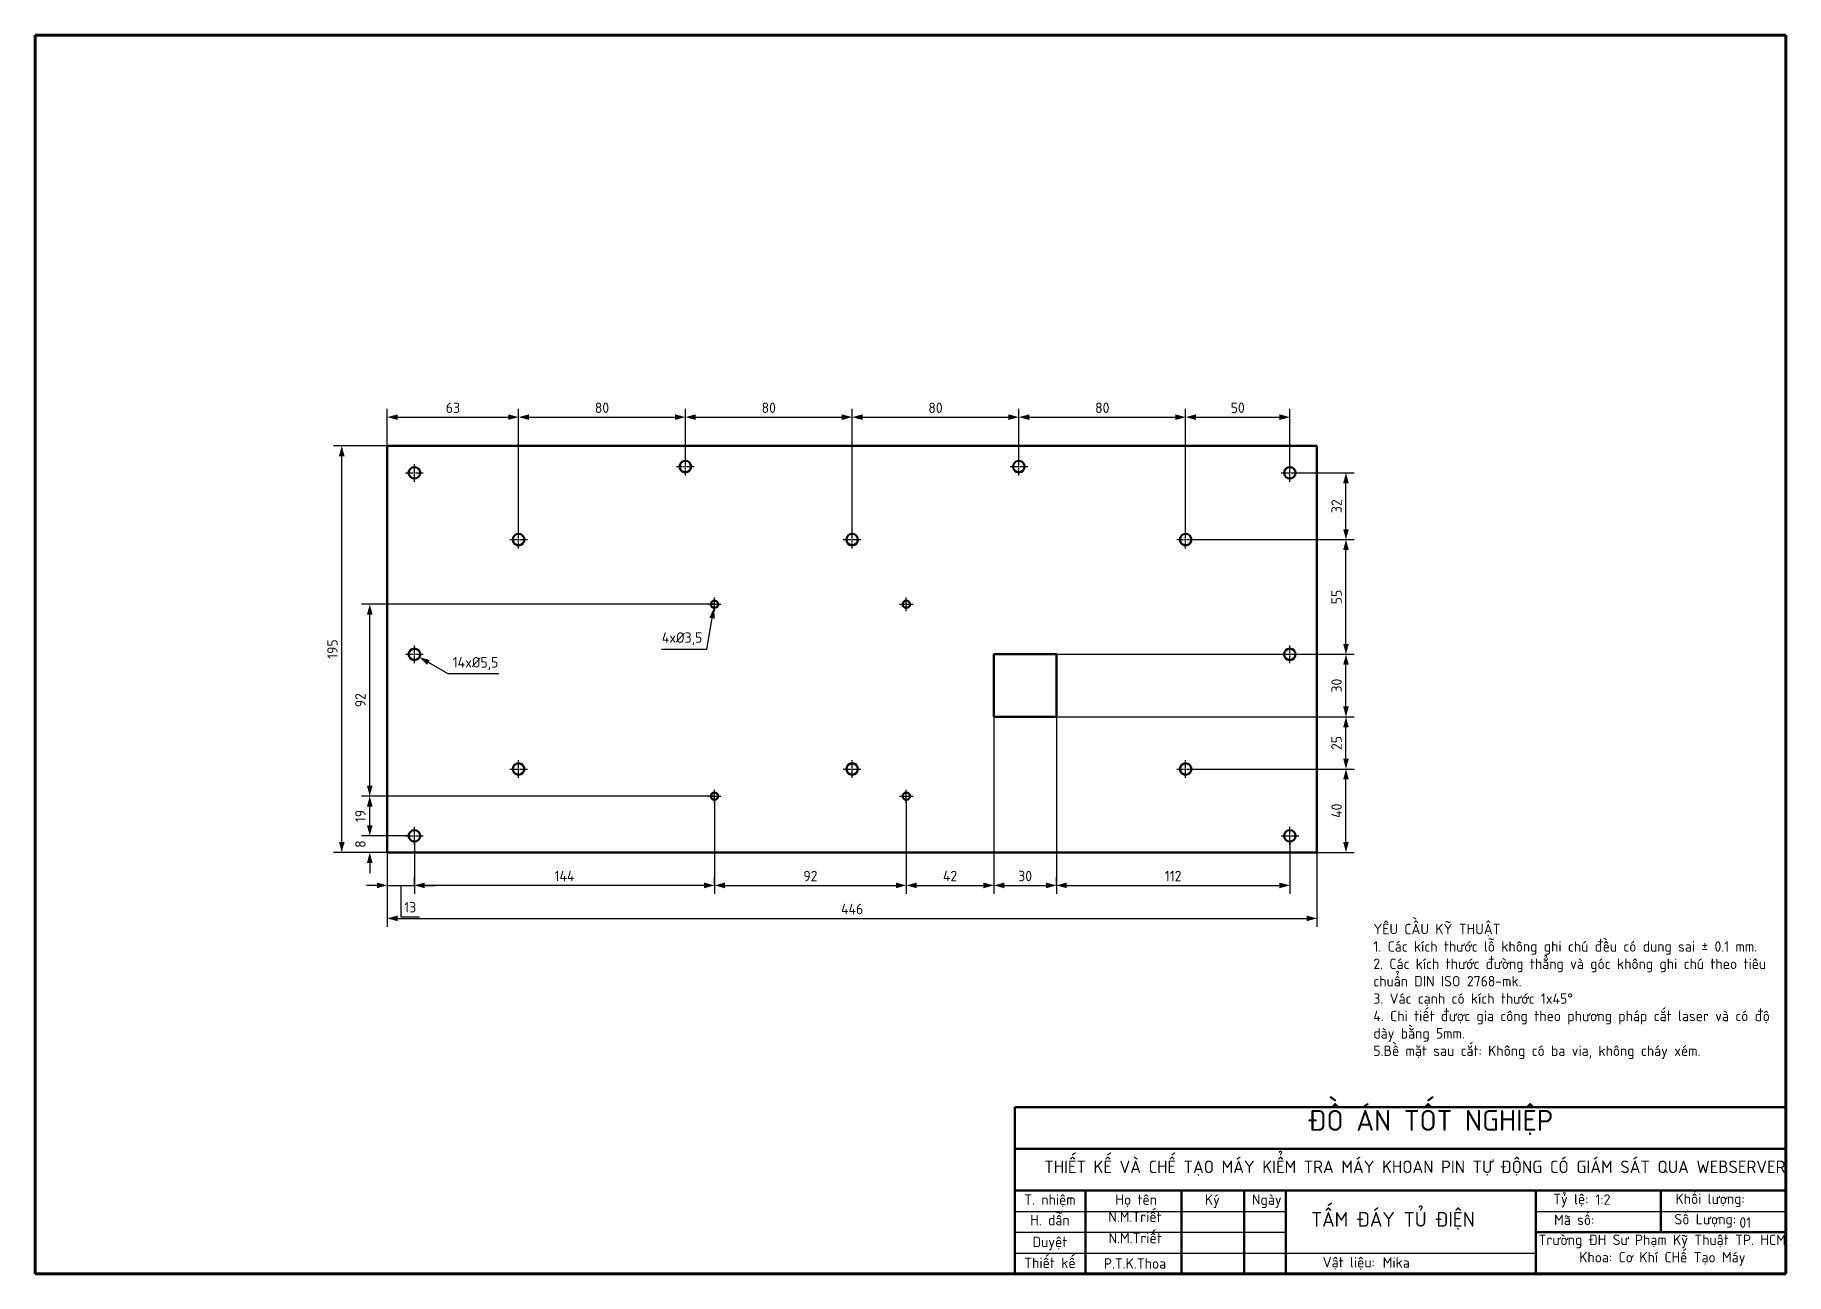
# Model space of a CAD drawing. Header units: millimetres. Extents: x -190 to 12889, y -227 to 3957.
# Drawn here: x 2862 to 3702, y 485 to 1079 of the extents above; entities that cross this region are included whole.
import ezdxf

# ---------------------------------------------------------------- set-up
doc = ezdxf.new("R2010")
doc.units = ezdxf.units.MM
doc.header["$LTSCALE"] = 0.7
doc.header["$PDMODE"] = 35
doc.header["$PDSIZE"] = -4
doc.linetypes.add('CENTER2', pattern=[1.125, 0.75, -0.125, 0.125, -0.125])
doc.layers.get('0').update_dxf_attribs({"color": 255})
for name, color, linetype, lineweight in [('AM_5', 10, 'Continuous', 25), ('AMC_Contour', 7, 'Continuous', 50), ('CON', 7, 'Continuous', 50), ('DIM', 94, 'Continuous', 25), ('KHUNGBV', 5, 'Continuous', 70), ('TEXT', 7, 'Continuous', 25)]:
    doc.layers.add(name, color=color, linetype=linetype, lineweight=lineweight)
doc.styles.add('TCVN-7284', font='tcvn+7284-2003r.ttf')
doc.dimstyles.new('TCVN_ISO-25_RadiusDia', dxfattribs={"dimtxt": 2.5, "dimasz": 2.5, "dimexe": 2, "dimexo": 0, "dimgap": 1, "dimtad": 1, "dimtoh": 1, "dimtxsty": 'TCVN-7284', "dimblk": 'Arrow', "dimcen": 0, "dimclrd": 256, "dimclre": 256, "dimclrt": 256, "dimadec": 0, "dimazin": 0, "dimtfac": 1, "dimtofl": 0, "dimtmove": 1, "dimatfit": 0, "dimldrblk": 'Arrow', "dimfxl": 1, "dimlwd": -1, "dimlwe": -1, "dimarcsym": 0})

msp = doc.modelspace()

# ---------------------------------------------------------------- texts
at = {"ltscale": 0.7, "char_height": 5, "attachment_point": 1, "style": 'TCVN-7284'}
for s, width, insert in [('1:2', 9.000073, (3610.9221, 522.8068)), ('01', 9.000073, (3680.009, 511.8013)), ('Mika', 42.257213, (3508.9012, 492.621))]:
    msp.add_mtext_dynamic_manual_height_columns(s, width=width, gutter_width=25, heights=[0], dxfattribs=dict(at, insert=insert))
at = {"layer": 'AMC_Contour', "color": 255, "insert": (3474.5605, 514.3363), "char_height": 7, "attachment_point": 1, "style": 'TCVN-7284'}
msp.add_mtext_dynamic_manual_height_columns('TẤM ĐÁY TỦ ĐIỆN', width=97.176394, gutter_width=35, heights=[0], dxfattribs=at)
at = {"layer": 'TEXT', "ltscale": 0.7, "insert": (3504.394, 652.5158), "char_height": 5, "attachment_point": 1, "style": 'TCVN-7284'}
msp.add_mtext_dynamic_manual_height_columns('YÊU CẦU KỸ THUẬT\\P1. Các kích thước lỗ không ghi chú đều có dung sai ± 0.1 mm. \\P2. Các kích thước đường thẳng và góc không ghi chú theo tiêu chuẩn DIN ISO 2768-mk.\\P3. Vác cạnh có kích thước 1x45°\\P4. Chi tiết được gia công theo phương pháp cắt laser và có độ dày bằng 5mm.\\P5.Bề mặt sau cắt: Không có ba via, không cháy xém.', width=190.306601, gutter_width=3444.1823, heights=[0], dxfattribs=at)

# ---------------------------------------------------------------- blocks, each defined once
blk = doc.blocks.new('KHUNG_A3')
at = {"layer": 'CON', "color": 8, "linetype": 'Continuous', "ltscale": 0.66}
for p, q in [((296.71, 84.61), (296.71, 44.61)), ((296.71, 84.61), (481.71, 84.61)), ((296.71, 74.61), (481.71, 74.61)), ((296.71, 64.61), (481.71, 64.61)), ((313.71, 64.61), (313.71, 44.61)), ((336.71, 64.61), (336.71, 44.61)), ((351.71, 64.61), (351.71, 44.61)), ((361.71, 64.61), (361.71, 44.61)), ((421.71, 44.61), (421.71, 64.61)), ((451.71, 54.61), (451.71, 64.61)), ((421.71, 54.61), (481.71, 54.61))]:
    blk.add_line(p, q, dxfattribs=at)
at = {"layer": 'DIM', "color": 8, "linetype": 'Continuous', "ltscale": 0.66}
for p, q in [((296.71, 59.61), (361.71, 59.61)), ((421.71, 59.61), (481.71, 59.61)), ((296.71, 54.61), (361.71, 54.61)), ((296.71, 49.61), (421.71, 49.61))]:
    blk.add_line(p, q, dxfattribs=at)
at = {"layer": 'KHUNGBV', "color": 8, "linetype": 'Continuous', "ltscale": 0.66}
for p, q in [((481.71, 341.61), (61.71, 341.61)), ((61.71, 341.61), (61.71, 44.61)), ((481.71, 44.61), (481.71, 341.61)), ((61.71, 44.61), (481.71, 44.61))]:
    blk.add_line(p, q, dxfattribs=at)
at = {"color": 255, "attachment_point": 1, "style": 'TCVN-7284'}
for s, width, insert, char_height in [('{\\W1.485708; }ĐỒ ÁN TỐT NGHIỆP', 65.6643, (362.61, 83.93), 5), ('\\pxqc;T. nhiệm', 16.8827, (296.71, 63.68), 2.5), ('{\\W2.460912; }Họ tên', 16.8827, (317.11, 63.68), 2.5), ('{\\W4.544245; }Ký', 16.8827, (335.42, 63.68), 2.5), ('{\\W1.017842; }Ngày', 9.8035, (352.08, 63.68), 2.5), ('\\pxqc;Tỷ lệ:', 9.8035, (425.19, 63.83), 2.5), ('\\pxqc;Khối lượng:', 20.0073, (453.51, 63.88), 2.5), ('\\pxqc;H. dẫn', 16.8827, (296.71, 58.76), 2.5), ('\\pxqc;N.M.Triết', 16.8827, (317.11, 59.57), 2.5), ('{\\W0.286782; }Mã số:', 12.5818, (425.56, 58.85), 2.5), ('\\pxqc;Số Lượng:', 17.9691, (453.36, 58.98), 2.5), ('\\pxqc;N.M.Triết', 16.8827, (317.16, 54.47), 2.5), ('\\pxqc;Duyệt', 16.8827, (296.71, 53.54), 2.5), ('{\\W0.981773; }Trường ĐH Sư Phạm Kỹ Thuật TP. HCM\\P{\\W7.398439; }Khoa: Cơ Khí CHế Tạo Máy ', 61.6953, (420.88, 54.04), 2.5), ('\\pxqc;Thiết kế', 16.8827, (296.71, 48.52), 2.5), ('\\pxqc;P.T.K.Thoa', 16.8827, (317.11, 48.37), 2.5), ('\\pxi-3,l3,qc,t3;Vật liệu:', 59.8171, (346.92, 48.66), 2.5)]:
    blk.add_mtext_dynamic_manual_height_columns(s, width=width, gutter_width=88.6, heights=[0], dxfattribs=dict(at, insert=insert, char_height=char_height))
at = {"color": 255, "insert": (303.83, 71.79), "char_height": 3, "width": 178.521, "attachment_point": 1, "style": 'TCVN-7284'}
blk.add_mtext('THIẾT KẾ VÀ CHẾ TẠO MÁY KIỂM TRA MÁY KHOAN PIN TỰ ĐỘNG CÓ GIÁM SÁT QUA WEBSERVER\\P', dxfattribs=at)
blk = doc.blocks.new('*U469')
at = {"layer": 'AM_5', "color": 0, "linetype": 'CENTER2', "ltscale": 2, "transparency": 16777216}
for p, q in [((-4.25, 0), (-0.55, 0)), ((0, 0.55), (0, 4.25)), ((0.55, 0), (4.25, 0)), ((0, -4.25), (0, -0.55))]:
    blk.add_line(p, q, dxfattribs=at)
at = {"layer": 'AM_5', "color": 0, "linetype": 'Continuous', "ltscale": 2, "transparency": 16777216}
for p, q in [((-0.275, 0), (0.275, 0)), ((0, -0.275), (0, 0.275))]:
    blk.add_line(p, q, dxfattribs=at)
blk = doc.blocks.new('*U470')
at = {"layer": 'AM_5', "color": 0, "linetype": 'CENTER2', "ltscale": 2, "transparency": 16777216}
for p, q in [((-4.25, 0), (-0.55, 0)), ((0, 0.55), (0, 4.25)), ((0.55, 0), (4.25, 0)), ((0, -4.25), (0, -0.55))]:
    blk.add_line(p, q, dxfattribs=at)
at = {"layer": 'AM_5', "color": 0, "linetype": 'Continuous', "ltscale": 2, "transparency": 16777216}
for p, q in [((-0.275, 0), (0.275, 0)), ((0, -0.275), (0, 0.275))]:
    blk.add_line(p, q, dxfattribs=at)
blk = doc.blocks.new('*U471')
at = {"layer": 'AM_5', "color": 0, "linetype": 'CENTER2', "ltscale": 2, "transparency": 16777216}
for p, q in [((-4.25, 0), (-0.55, 0)), ((0, 0.55), (0, 4.25)), ((0.55, 0), (4.25, 0)), ((0, -4.25), (0, -0.55))]:
    blk.add_line(p, q, dxfattribs=at)
at = {"layer": 'AM_5', "color": 0, "linetype": 'Continuous', "ltscale": 2, "transparency": 16777216}
for p, q in [((-0.275, 0), (0.275, 0)), ((0, -0.275), (0, 0.275))]:
    blk.add_line(p, q, dxfattribs=at)
blk = doc.blocks.new('*U472')
at = {"layer": 'AM_5', "color": 0, "linetype": 'CENTER2', "ltscale": 2, "transparency": 16777216}
for p, q in [((-3.25, 0), (-0.35, 0)), ((0, 0.35), (0, 3.25)), ((0.35, 0), (3.25, 0)), ((0, -3.25), (0, -0.35))]:
    blk.add_line(p, q, dxfattribs=at)
at = {"layer": 'AM_5', "color": 0, "linetype": 'Continuous', "ltscale": 2, "transparency": 16777216}
for p, q in [((-0.175, 0), (0.175, 0)), ((0, -0.175), (0, 0.175))]:
    blk.add_line(p, q, dxfattribs=at)
blk = doc.blocks.new('*U473')
at = {"layer": 'AM_5', "color": 0, "linetype": 'CENTER2', "ltscale": 2, "transparency": 16777216}
for p, q in [((-4.25, 0), (-0.55, 0)), ((0, 0.55), (0, 4.25)), ((0.55, 0), (4.25, 0)), ((0, -4.25), (0, -0.55))]:
    blk.add_line(p, q, dxfattribs=at)
at = {"layer": 'AM_5', "color": 0, "linetype": 'Continuous', "ltscale": 2, "transparency": 16777216}
for p, q in [((-0.275, 0), (0.275, 0)), ((0, -0.275), (0, 0.275))]:
    blk.add_line(p, q, dxfattribs=at)
blk = doc.blocks.new('*U479')
at = {"layer": 'AM_5', "color": 0, "linetype": 'CENTER2', "ltscale": 2, "transparency": 16777216}
for p, q in [((-4.25, 0), (-0.55, 0)), ((0, 0.55), (0, 4.25)), ((0.55, 0), (4.25, 0)), ((0, -4.25), (0, -0.55))]:
    blk.add_line(p, q, dxfattribs=at)
at = {"layer": 'AM_5', "color": 0, "linetype": 'Continuous', "ltscale": 2, "transparency": 16777216}
for p, q in [((-0.275, 0), (0.275, 0)), ((0, -0.275), (0, 0.275))]:
    blk.add_line(p, q, dxfattribs=at)
blk = doc.blocks.new('*U480')
at = {"layer": 'AM_5', "color": 0, "linetype": 'CENTER2', "ltscale": 2, "transparency": 16777216}
for p, q in [((-4.25, 0), (-0.55, 0)), ((0, 0.55), (0, 4.25)), ((0.55, 0), (4.25, 0)), ((0, -4.25), (0, -0.55))]:
    blk.add_line(p, q, dxfattribs=at)
at = {"layer": 'AM_5', "color": 0, "linetype": 'Continuous', "ltscale": 2, "transparency": 16777216}
for p, q in [((-0.275, 0), (0.275, 0)), ((0, -0.275), (0, 0.275))]:
    blk.add_line(p, q, dxfattribs=at)
blk = doc.blocks.new('*U481')
at = {"layer": 'AM_5', "color": 0, "linetype": 'CENTER2', "ltscale": 2, "transparency": 16777216}
for p, q in [((-4.25, 0), (-0.55, 0)), ((0, 0.55), (0, 4.25)), ((0.55, 0), (4.25, 0)), ((0, -4.25), (0, -0.55))]:
    blk.add_line(p, q, dxfattribs=at)
at = {"layer": 'AM_5', "color": 0, "linetype": 'Continuous', "ltscale": 2, "transparency": 16777216}
for p, q in [((-0.275, 0), (0.275, 0)), ((0, -0.275), (0, 0.275))]:
    blk.add_line(p, q, dxfattribs=at)
blk = doc.blocks.new('*U482')
at = {"layer": 'AM_5', "color": 0, "linetype": 'CENTER2', "ltscale": 2, "transparency": 16777216}
for p, q in [((-4.25, 0), (-0.55, 0)), ((0, 0.55), (0, 4.25)), ((0.55, 0), (4.25, 0)), ((0, -4.25), (0, -0.55))]:
    blk.add_line(p, q, dxfattribs=at)
at = {"layer": 'AM_5', "color": 0, "linetype": 'Continuous', "ltscale": 2, "transparency": 16777216}
for p, q in [((-0.275, 0), (0.275, 0)), ((0, -0.275), (0, 0.275))]:
    blk.add_line(p, q, dxfattribs=at)
blk = doc.blocks.new('*U483')
at = {"layer": 'AM_5', "color": 0, "linetype": 'CENTER2', "ltscale": 2, "transparency": 16777216}
for p, q in [((-3.25, 0), (-0.35, 0)), ((0, 0.35), (0, 3.25)), ((0.35, 0), (3.25, 0)), ((0, -3.25), (0, -0.35))]:
    blk.add_line(p, q, dxfattribs=at)
at = {"layer": 'AM_5', "color": 0, "linetype": 'Continuous', "ltscale": 2, "transparency": 16777216}
for p, q in [((-0.175, 0), (0.175, 0)), ((0, -0.175), (0, 0.175))]:
    blk.add_line(p, q, dxfattribs=at)
blk = doc.blocks.new('*U484')
at = {"layer": 'AM_5', "color": 0, "linetype": 'CENTER2', "ltscale": 2, "transparency": 16777216}
for p, q in [((-3.25, 0), (-0.35, 0)), ((0, 0.35), (0, 3.25)), ((0.35, 0), (3.25, 0)), ((0, -3.25), (0, -0.35))]:
    blk.add_line(p, q, dxfattribs=at)
at = {"layer": 'AM_5', "color": 0, "linetype": 'Continuous', "ltscale": 2, "transparency": 16777216}
for p, q in [((-0.175, 0), (0.175, 0)), ((0, -0.175), (0, 0.175))]:
    blk.add_line(p, q, dxfattribs=at)
blk = doc.blocks.new('*U485')
at = {"layer": 'AM_5', "color": 0, "linetype": 'CENTER2', "ltscale": 2, "transparency": 16777216}
for p, q in [((-4.25, 0), (-0.55, 0)), ((0, 0.55), (0, 4.25)), ((0.55, 0), (4.25, 0)), ((0, -4.25), (0, -0.55))]:
    blk.add_line(p, q, dxfattribs=at)
at = {"layer": 'AM_5', "color": 0, "linetype": 'Continuous', "ltscale": 2, "transparency": 16777216}
for p, q in [((-0.275, 0), (0.275, 0)), ((0, -0.275), (0, 0.275))]:
    blk.add_line(p, q, dxfattribs=at)
blk = doc.blocks.new('*U486')
at = {"layer": 'AM_5', "color": 0, "linetype": 'CENTER2', "ltscale": 2, "transparency": 16777216}
for p, q in [((-4.25, 0), (-0.55, 0)), ((0, 0.55), (0, 4.25)), ((0.55, 0), (4.25, 0)), ((0, -4.25), (0, -0.55))]:
    blk.add_line(p, q, dxfattribs=at)
at = {"layer": 'AM_5', "color": 0, "linetype": 'Continuous', "ltscale": 2, "transparency": 16777216}
for p, q in [((-0.275, 0), (0.275, 0)), ((0, -0.275), (0, 0.275))]:
    blk.add_line(p, q, dxfattribs=at)
blk = doc.blocks.new('*U474')
at = {"layer": 'AM_5', "color": 0, "linetype": 'CENTER2', "ltscale": 2, "transparency": 16777216}
for p, q in [((-4.25, 0), (-0.55, 0)), ((0, 0.55), (0, 4.25)), ((0.55, 0), (4.25, 0)), ((0, -4.25), (0, -0.55))]:
    blk.add_line(p, q, dxfattribs=at)
at = {"layer": 'AM_5', "color": 0, "linetype": 'Continuous', "ltscale": 2, "transparency": 16777216}
for p, q in [((-0.275, 0), (0.275, 0)), ((0, -0.275), (0, 0.275))]:
    blk.add_line(p, q, dxfattribs=at)
blk = doc.blocks.new('*U475')
at = {"layer": 'AM_5', "color": 0, "linetype": 'CENTER2', "ltscale": 2, "transparency": 16777216}
for p, q in [((-3.25, 0), (-0.35, 0)), ((0, 0.35), (0, 3.25)), ((0.35, 0), (3.25, 0)), ((0, -3.25), (0, -0.35))]:
    blk.add_line(p, q, dxfattribs=at)
at = {"layer": 'AM_5', "color": 0, "linetype": 'Continuous', "ltscale": 2, "transparency": 16777216}
for p, q in [((-0.175, 0), (0.175, 0)), ((0, -0.175), (0, 0.175))]:
    blk.add_line(p, q, dxfattribs=at)
blk = doc.blocks.new('*U476')
at = {"layer": 'AM_5', "color": 0, "linetype": 'CENTER2', "ltscale": 2, "transparency": 16777216}
for p, q in [((-4.25, 0), (-0.55, 0)), ((0, 0.55), (0, 4.25)), ((0.55, 0), (4.25, 0)), ((0, -4.25), (0, -0.55))]:
    blk.add_line(p, q, dxfattribs=at)
at = {"layer": 'AM_5', "color": 0, "linetype": 'Continuous', "ltscale": 2, "transparency": 16777216}
for p, q in [((-0.275, 0), (0.275, 0)), ((0, -0.275), (0, 0.275))]:
    blk.add_line(p, q, dxfattribs=at)
blk = doc.blocks.new('*U477')
at = {"layer": 'AM_5', "color": 0, "linetype": 'CENTER2', "ltscale": 2, "transparency": 16777216}
for p, q in [((-4.25, 0), (-0.55, 0)), ((0, 0.55), (0, 4.25)), ((0.55, 0), (4.25, 0)), ((0, -4.25), (0, -0.55))]:
    blk.add_line(p, q, dxfattribs=at)
at = {"layer": 'AM_5', "color": 0, "linetype": 'Continuous', "ltscale": 2, "transparency": 16777216}
for p, q in [((-0.275, 0), (0.275, 0)), ((0, -0.275), (0, 0.275))]:
    blk.add_line(p, q, dxfattribs=at)
blk = doc.blocks.new('*U478')
at = {"layer": 'AM_5', "color": 0, "linetype": 'CENTER2', "ltscale": 2, "transparency": 16777216}
for p, q in [((-4.25, 0), (-0.55, 0)), ((0, 0.55), (0, 4.25)), ((0.55, 0), (4.25, 0)), ((0, -4.25), (0, -0.55))]:
    blk.add_line(p, q, dxfattribs=at)
at = {"layer": 'AM_5', "color": 0, "linetype": 'Continuous', "ltscale": 2, "transparency": 16777216}
for p, q in [((-0.275, 0), (0.275, 0)), ((0, -0.275), (0, 0.275))]:
    blk.add_line(p, q, dxfattribs=at)
blk = doc.blocks.new('tam_day')
at = {"layer": 'CON'}
for p, q in [((4476.73, 461.82), (4030.73, 461.82)), ((4030.73, 461.82), (4030.73, 266.82)), ((4476.73, 266.82), (4476.73, 461.82)), ((4321.73, 361.82), (4351.73, 361.82)), ((4321.73, 361.82), (4321.73, 331.82)), ((4351.73, 361.82), (4321.73, 361.82)), ((4321.73, 361.82), (4321.73, 331.82)), ((4351.73, 361.82), (4351.73, 331.82)), ((4351.73, 331.82), (4351.73, 361.82)), ((4321.73, 331.82), (4351.73, 331.82)), ((4321.73, 331.82), (4351.73, 331.82)), ((4030.73, 266.82), (4476.73, 266.82))]:
    blk.add_line(p, q, dxfattribs=at)
for centre, radius in [((4173.73, 451.82), 2.75), ((4173.73, 451.82), 2.75), ((4333.73, 451.82), 2.75), ((4333.73, 451.82), 2.75), ((4043.73, 448.82), 2.75), ((4043.73, 448.82), 2.75), ((4463.73, 448.82), 2.75), ((4463.73, 448.82), 2.75), ((4093.73, 416.82), 2.75), ((4093.73, 416.82), 2.75), ((4253.73, 416.82), 2.75), ((4253.73, 416.82), 2.75), ((4413.73, 416.82), 2.75), ((4413.73, 416.82), 2.75), ((4187.73, 385.82), 1.75), ((4279.73, 385.82), 1.75), ((4043.73, 361.82), 2.75), ((4043.73, 361.82), 2.75), ((4463.73, 361.82), 2.75), ((4463.73, 361.82), 2.75), ((4093.73, 306.82), 2.75), ((4093.73, 306.82), 2.75), ((4253.73, 306.82), 2.75), ((4253.73, 306.82), 2.75), ((4413.73, 306.82), 2.75), ((4413.73, 306.82), 2.75), ((4187.73, 293.82), 1.75), ((4279.73, 293.82), 1.75), ((4043.73, 274.82), 2.75), ((4043.73, 274.82), 2.75), ((4463.73, 274.82), 2.75), ((4463.73, 274.82), 2.75)]:
    blk.add_circle(centre, radius, dxfattribs=at)
at = {"layer": 'AM_5', "linetype": 'CENTER2', "ltscale": 2}
for name, p in [('*U470', (4173.73, 451.82)), ('*U479', (4333.73, 451.82)), ('*U469', (4043.73, 448.82)), ('*U481', (4463.73, 448.82)), ('*U471', (4093.73, 416.82)), ('*U473', (4253.73, 416.82)), ('*U480', (4413.73, 416.82)), ('*U472', (4187.73, 385.82)), ('*U483', (4279.73, 385.82)), ('*U477', (4043.73, 361.82)), ('*U482', (4463.73, 361.82)), ('*U476', (4093.73, 306.82)), ('*U485', (4253.73, 306.82)), ('*U486', (4413.73, 306.82)), ('*U475', (4187.73, 293.82)), ('*U484', (4279.73, 293.82)), ('*U478', (4043.73, 274.82)), ('*U474', (4463.73, 274.82))]:
    blk.add_blockref(name, p, dxfattribs=at)
blk = doc.blocks.new('Arrow')
at = {"layer": 'DIM'}
blk.add_solid([(-1, 0.27), (-1, -0.27), (0, 0)], dxfattribs=at)
blk = doc.blocks.new('*D335')
at = {"layer": 'Defpoints', "color": 0, "ltscale": 0.2, "transparency": 16777216}
for p in [(3044.35, 691.99), (3031.35, 686.74), (3044.35, 670.95)]:
    blk.add_point(p, dxfattribs=at)
at = {"layer": 'DIM', "ltscale": 0.2, "transparency": 16777216}
for p, q in [((3044.35, 691.99), (3044.35, 666.95)), ((3031.35, 686.74), (3031.35, 666.95)), ((3026.35, 670.95), (3021.35, 670.95)), ((3031.35, 670.95), (3044.35, 670.95)), ((3037.85, 670.95), (3037.85, 655.95)), ((3049.35, 670.95), (3054.35, 670.95)), ((3037.85, 655.95), (3046.85, 655.95))]:
    blk.add_line(p, q, dxfattribs=at)
at = {"layer": 'DIM', "ltscale": 0.2, "transparency": 16777216, "xscale": 5.000000000000284, "yscale": 5.000000000000284, "zscale": 5.000000000000284}
blk.add_blockref('Arrow', (3031.35, 670.95), dxfattribs=at)
at = {"layer": 'DIM', "ltscale": 0.2, "transparency": 16777216, "xscale": 5.000000000000284, "yscale": 5.000000000000284, "zscale": 5.000000000000284, "rotation": 180}
blk.add_blockref('Arrow', (3044.35, 670.95), dxfattribs=at)
at = {"layer": 'DIM', "ltscale": 0.2, "transparency": 16777216, "insert": (3042.35, 660.45), "char_height": 5, "attachment_point": 5, "style": 'TCVN-7284'}
blk.add_mtext('13', dxfattribs=at)
blk = doc.blocks.new('*D336')
at = {"layer": 'Defpoints', "color": 0, "ltscale": 0.2, "transparency": 16777216}
for p in [(3322.35, 748.74), (3280.35, 712.49), (3322.35, 670.95)]:
    blk.add_point(p, dxfattribs=at)
at = {"layer": 'DIM', "ltscale": 0.2, "transparency": 16777216}
for p, q in [((3322.35, 748.74), (3322.35, 666.95)), ((3280.35, 712.49), (3280.35, 666.95)), ((3285.35, 670.95), (3317.35, 670.95))]:
    blk.add_line(p, q, dxfattribs=at)
at = {"layer": 'DIM', "ltscale": 0.2, "transparency": 16777216, "xscale": 5.000000000000284, "yscale": 5.000000000000284, "zscale": 5.000000000000284, "rotation": 180}
blk.add_blockref('Arrow', (3280.35, 670.95), dxfattribs=at)
at = {"layer": 'DIM', "ltscale": 0.2, "transparency": 16777216, "xscale": 5.000000000000284, "yscale": 5.000000000000284, "zscale": 5.000000000000284}
blk.add_blockref('Arrow', (3322.35, 670.95), dxfattribs=at)
at = {"layer": 'DIM', "ltscale": 0.2, "transparency": 16777216, "insert": (3301.35, 675.45), "char_height": 5, "attachment_point": 5, "style": 'TCVN-7284'}
blk.add_mtext('42', dxfattribs=at)
blk = doc.blocks.new('*D337')
at = {"layer": 'Defpoints', "color": 0, "ltscale": 0.2, "transparency": 16777216}
for p in [(3322.35, 751.74), (3352.35, 751.74), (3352.35, 670.95)]:
    blk.add_point(p, dxfattribs=at)
at = {"layer": 'DIM', "ltscale": 0.2, "transparency": 16777216}
for p, q in [((3322.35, 751.74), (3322.35, 666.95)), ((3352.35, 751.74), (3352.35, 666.95)), ((3327.35, 670.95), (3347.35, 670.95))]:
    blk.add_line(p, q, dxfattribs=at)
at = {"layer": 'DIM', "ltscale": 0.2, "transparency": 16777216, "xscale": 5.000000000000284, "yscale": 5.000000000000284, "zscale": 5.000000000000284, "rotation": 180}
blk.add_blockref('Arrow', (3322.35, 670.95), dxfattribs=at)
at = {"layer": 'DIM', "ltscale": 0.2, "transparency": 16777216, "xscale": 5.000000000000284, "yscale": 5.000000000000284, "zscale": 5.000000000000284}
blk.add_blockref('Arrow', (3352.35, 670.95), dxfattribs=at)
at = {"layer": 'DIM', "ltscale": 0.2, "transparency": 16777216, "insert": (3337.35, 675.45), "char_height": 5, "attachment_point": 5, "style": 'TCVN-7284'}
blk.add_mtext('30', dxfattribs=at)
blk = doc.blocks.new('*D338')
at = {"layer": 'Defpoints', "color": 0, "ltscale": 0.7, "transparency": 16777216}
for p in [(3031.35, 686.74), (3477.35, 686.74), (3477.35, 655.12)]:
    blk.add_point(p, dxfattribs=at)
at = {"layer": 'DIM', "ltscale": 0.7, "transparency": 16777216}
for p, q in [((3031.35, 686.74), (3031.35, 651.12)), ((3477.35, 686.74), (3477.35, 651.12)), ((3036.35, 655.12), (3472.35, 655.12))]:
    blk.add_line(p, q, dxfattribs=at)
at = {"layer": 'DIM', "ltscale": 0.7, "transparency": 16777216, "xscale": 5, "yscale": 5, "zscale": 5, "rotation": 180}
blk.add_blockref('Arrow', (3031.35, 655.12), dxfattribs=at)
at = {"layer": 'DIM', "ltscale": 0.7, "transparency": 16777216, "xscale": 5, "yscale": 5, "zscale": 5}
blk.add_blockref('Arrow', (3477.35, 655.12), dxfattribs=at)
at = {"layer": 'DIM', "ltscale": 0.7, "transparency": 16777216, "insert": (3254.35, 659.62), "char_height": 5, "attachment_point": 5, "style": 'TCVN-7284', "bg_fill": 3, "box_fill_scale": 1.1, "bg_fill_color": 256, "bg_fill_true_color": 13158600, "bg_fill_transparency": 0}
blk.add_mtext('446', dxfattribs=at)
blk = doc.blocks.new('*D339')
at = {"layer": 'Defpoints', "color": 0, "ltscale": 0.2, "transparency": 16777216}
for p in [(3022.94, 694.74), (3041.6, 694.74), (3031.35, 686.74)]:
    blk.add_point(p, dxfattribs=at)
at = {"layer": 'DIM', "ltscale": 0.2, "transparency": 16777216}
for p, q in [((3022.94, 699.74), (3022.94, 704.74)), ((3041.6, 694.74), (3018.94, 694.74)), ((3031.35, 686.74), (3018.94, 686.74)), ((3022.94, 681.74), (3022.94, 676.74))]:
    blk.add_line(p, q, dxfattribs=at)
at = {"layer": 'DIM', "ltscale": 0.2, "transparency": 16777216, "xscale": 5.000000000000284, "yscale": 5.000000000000284, "zscale": 5.000000000000284}
for p, rotation in [((3022.94, 694.74), 270), ((3022.94, 686.74), 90)]:
    blk.add_blockref('Arrow', p, dxfattribs=dict(at, rotation=rotation))
at = {"layer": 'DIM', "ltscale": 0.2, "transparency": 16777216, "insert": (3018.44, 690.74), "char_height": 5, "attachment_point": 5, "rotation": 90, "style": 'TCVN-7284'}
blk.add_mtext('8', dxfattribs=at)
blk = doc.blocks.new('*D340')
at = {"layer": 'Defpoints', "color": 0, "ltscale": 0.2, "transparency": 16777216}
for p in [(3022.94, 713.74), (3188.35, 713.74), (3041.6, 694.74)]:
    blk.add_point(p, dxfattribs=at)
at = {"layer": 'DIM', "ltscale": 0.2, "transparency": 16777216}
for p, q in [((3188.35, 713.74), (3018.94, 713.74)), ((3022.94, 699.74), (3022.94, 708.74)), ((3041.6, 694.74), (3018.94, 694.74))]:
    blk.add_line(p, q, dxfattribs=at)
at = {"layer": 'DIM', "ltscale": 0.2, "transparency": 16777216, "xscale": 5.000000000000284, "yscale": 5.000000000000284, "zscale": 5.000000000000284}
for p, rotation in [((3022.94, 713.74), 90), ((3022.94, 694.74), 270)]:
    blk.add_blockref('Arrow', p, dxfattribs=dict(at, rotation=rotation))
at = {"layer": 'DIM', "ltscale": 0.2, "transparency": 16777216, "insert": (3018.44, 704.24), "char_height": 5, "attachment_point": 5, "rotation": 90, "style": 'TCVN-7284'}
blk.add_mtext('19', dxfattribs=at)
blk = doc.blocks.new('*D341')
at = {"layer": 'Defpoints', "color": 0, "ltscale": 0.7, "transparency": 16777216}
for p in [(3009.51, 881.74), (3031.35, 881.74), (3031.35, 686.74)]:
    blk.add_point(p, dxfattribs=at)
at = {"layer": 'DIM', "ltscale": 0.7, "transparency": 16777216}
for p, q in [((3031.35, 881.74), (3005.51, 881.74)), ((3009.51, 691.74), (3009.51, 876.74)), ((3031.35, 686.74), (3005.51, 686.74))]:
    blk.add_line(p, q, dxfattribs=at)
at = {"layer": 'DIM', "ltscale": 0.7, "transparency": 16777216, "xscale": 5, "yscale": 5, "zscale": 5}
for p, rotation in [((3009.51, 881.74), 90), ((3009.51, 686.74), 270)]:
    blk.add_blockref('Arrow', p, dxfattribs=dict(at, rotation=rotation))
at = {"layer": 'DIM', "ltscale": 0.7, "transparency": 16777216, "insert": (3005.01, 784.24), "char_height": 5, "attachment_point": 5, "rotation": 90, "style": 'TCVN-7284', "bg_fill": 3, "box_fill_scale": 1.1, "bg_fill_color": 256, "bg_fill_true_color": 13158600, "bg_fill_transparency": 0}
blk.add_mtext('195', dxfattribs=at)
blk = doc.blocks.new('*D342')
at = {"layer": 'Defpoints', "color": 0, "ltscale": 0.2, "transparency": 16777216}
for p in [(3044.35, 670.95), (3044.35, 670.95), (3188.35, 670.95)]:
    blk.add_point(p, dxfattribs=at)
at = {"layer": 'DIM', "ltscale": 0.2, "transparency": 16777216}
for p, q in [((3044.35, 670.95), (3044.35, 674.95)), ((3188.35, 670.95), (3188.35, 674.95)), ((3183.35, 670.95), (3049.35, 670.95))]:
    blk.add_line(p, q, dxfattribs=at)
at = {"layer": 'DIM', "ltscale": 0.2, "transparency": 16777216, "xscale": 5.000000000000284, "yscale": 5.000000000000284, "zscale": 5.000000000000284, "rotation": 180}
blk.add_blockref('Arrow', (3044.35, 670.95), dxfattribs=at)
at = {"layer": 'DIM', "ltscale": 0.2, "transparency": 16777216, "xscale": 5.000000000000284, "yscale": 5.000000000000284, "zscale": 5.000000000000284}
blk.add_blockref('Arrow', (3188.35, 670.95), dxfattribs=at)
at = {"layer": 'DIM', "ltscale": 0.2, "transparency": 16777216, "insert": (3116.35, 675.45), "char_height": 5, "attachment_point": 5, "style": 'TCVN-7284'}
blk.add_mtext('144', dxfattribs=at)
blk = doc.blocks.new('*D343')
at = {"layer": 'Defpoints', "color": 0, "ltscale": 0.2, "transparency": 16777216}
for p in [(3094.35, 895.45), (3031.35, 881.74), (3094.35, 839.49)]:
    blk.add_point(p, dxfattribs=at)
at = {"layer": 'DIM', "ltscale": 0.2, "transparency": 16777216}
for p, q in [((3031.35, 881.74), (3031.35, 899.45)), ((3094.35, 839.49), (3094.35, 899.45)), ((3036.35, 895.45), (3089.35, 895.45))]:
    blk.add_line(p, q, dxfattribs=at)
at = {"layer": 'DIM', "ltscale": 0.2, "transparency": 16777216, "xscale": 5.000000000000284, "yscale": 5.000000000000284, "zscale": 5.000000000000284, "rotation": 180}
blk.add_blockref('Arrow', (3031.35, 895.45), dxfattribs=at)
at = {"layer": 'DIM', "ltscale": 0.2, "transparency": 16777216, "xscale": 5.000000000000284, "yscale": 5.000000000000284, "zscale": 5.000000000000284}
blk.add_blockref('Arrow', (3094.35, 895.45), dxfattribs=at)
at = {"layer": 'DIM', "ltscale": 0.2, "transparency": 16777216, "insert": (3062.85, 899.95), "char_height": 5, "attachment_point": 5, "style": 'TCVN-7284'}
blk.add_mtext('63', dxfattribs=at)
blk = doc.blocks.new('*D344')
at = {"layer": 'Defpoints', "color": 0, "ltscale": 0.2, "transparency": 16777216}
for p in [(3174.35, 895.45), (3174.35, 895.45), (3094.35, 839.49)]:
    blk.add_point(p, dxfattribs=at)
at = {"layer": 'DIM', "ltscale": 0.2, "transparency": 16777216}
for p, q in [((3094.35, 839.49), (3094.35, 899.45)), ((3174.35, 895.45), (3174.35, 899.45)), ((3099.35, 895.45), (3169.35, 895.45))]:
    blk.add_line(p, q, dxfattribs=at)
at = {"layer": 'DIM', "ltscale": 0.2, "transparency": 16777216, "xscale": 5.000000000000284, "yscale": 5.000000000000284, "zscale": 5.000000000000284, "rotation": 180}
blk.add_blockref('Arrow', (3094.35, 895.45), dxfattribs=at)
at = {"layer": 'DIM', "ltscale": 0.2, "transparency": 16777216, "xscale": 5.000000000000284, "yscale": 5.000000000000284, "zscale": 5.000000000000284}
blk.add_blockref('Arrow', (3174.35, 895.45), dxfattribs=at)
at = {"layer": 'DIM', "ltscale": 0.2, "transparency": 16777216, "insert": (3134.35, 899.95), "char_height": 5, "attachment_point": 5, "style": 'TCVN-7284'}
blk.add_mtext('80', dxfattribs=at)
blk = doc.blocks.new('*D345')
at = {"layer": 'Defpoints', "color": 0, "ltscale": 0.2, "transparency": 16777216}
for p in [(3254.35, 895.45), (3174.35, 874.49), (3254.35, 839.49)]:
    blk.add_point(p, dxfattribs=at)
at = {"layer": 'DIM', "ltscale": 0.2, "transparency": 16777216}
for p, q in [((3174.35, 874.49), (3174.35, 899.45)), ((3254.35, 839.49), (3254.35, 899.45)), ((3179.35, 895.45), (3249.35, 895.45))]:
    blk.add_line(p, q, dxfattribs=at)
at = {"layer": 'DIM', "ltscale": 0.2, "transparency": 16777216, "xscale": 5.000000000000284, "yscale": 5.000000000000284, "zscale": 5.000000000000284, "rotation": 180}
blk.add_blockref('Arrow', (3174.35, 895.45), dxfattribs=at)
at = {"layer": 'DIM', "ltscale": 0.2, "transparency": 16777216, "xscale": 5.000000000000284, "yscale": 5.000000000000284, "zscale": 5.000000000000284}
blk.add_blockref('Arrow', (3254.35, 895.45), dxfattribs=at)
at = {"layer": 'DIM', "ltscale": 0.2, "transparency": 16777216, "insert": (3214.35, 899.95), "char_height": 5, "attachment_point": 5, "style": 'TCVN-7284'}
blk.add_mtext('80', dxfattribs=at)
blk = doc.blocks.new('*D346')
at = {"layer": 'Defpoints', "color": 0, "ltscale": 0.2, "transparency": 16777216}
for p in [(3334.35, 895.45), (3334.35, 874.49), (3254.35, 839.49)]:
    blk.add_point(p, dxfattribs=at)
at = {"layer": 'DIM', "ltscale": 0.2, "transparency": 16777216}
for p, q in [((3254.35, 839.49), (3254.35, 899.45)), ((3334.35, 874.49), (3334.35, 899.45)), ((3259.35, 895.45), (3329.35, 895.45))]:
    blk.add_line(p, q, dxfattribs=at)
at = {"layer": 'DIM', "ltscale": 0.2, "transparency": 16777216, "xscale": 5.000000000000284, "yscale": 5.000000000000284, "zscale": 5.000000000000284, "rotation": 180}
blk.add_blockref('Arrow', (3254.35, 895.45), dxfattribs=at)
at = {"layer": 'DIM', "ltscale": 0.2, "transparency": 16777216, "xscale": 5.000000000000284, "yscale": 5.000000000000284, "zscale": 5.000000000000284}
blk.add_blockref('Arrow', (3334.35, 895.45), dxfattribs=at)
at = {"layer": 'DIM', "ltscale": 0.2, "transparency": 16777216, "insert": (3294.35, 899.95), "char_height": 5, "attachment_point": 5, "style": 'TCVN-7284'}
blk.add_mtext('80', dxfattribs=at)
blk = doc.blocks.new('*D347')
at = {"layer": 'Defpoints', "color": 0, "ltscale": 0.2, "transparency": 16777216}
for p in [(3414.35, 895.45), (3334.35, 874.49), (3414.35, 839.49)]:
    blk.add_point(p, dxfattribs=at)
at = {"layer": 'DIM', "ltscale": 0.2, "transparency": 16777216}
for p, q in [((3334.35, 874.49), (3334.35, 899.45)), ((3414.35, 839.49), (3414.35, 899.45)), ((3339.35, 895.45), (3409.35, 895.45))]:
    blk.add_line(p, q, dxfattribs=at)
at = {"layer": 'DIM', "ltscale": 0.2, "transparency": 16777216, "xscale": 5.000000000000284, "yscale": 5.000000000000284, "zscale": 5.000000000000284, "rotation": 180}
blk.add_blockref('Arrow', (3334.35, 895.45), dxfattribs=at)
at = {"layer": 'DIM', "ltscale": 0.2, "transparency": 16777216, "xscale": 5.000000000000284, "yscale": 5.000000000000284, "zscale": 5.000000000000284}
blk.add_blockref('Arrow', (3414.35, 895.45), dxfattribs=at)
at = {"layer": 'DIM', "ltscale": 0.2, "transparency": 16777216, "insert": (3374.35, 899.95), "char_height": 5, "attachment_point": 5, "style": 'TCVN-7284'}
blk.add_mtext('80', dxfattribs=at)
blk = doc.blocks.new('*D348')
at = {"layer": 'Defpoints', "color": 0, "ltscale": 0.2, "transparency": 16777216}
for p in [(3464.35, 895.45), (3464.35, 871.49), (3414.35, 839.49)]:
    blk.add_point(p, dxfattribs=at)
at = {"layer": 'DIM', "ltscale": 0.2, "transparency": 16777216}
for p, q in [((3414.35, 839.49), (3414.35, 899.45)), ((3464.35, 871.49), (3464.35, 899.45)), ((3419.35, 895.45), (3459.35, 895.45))]:
    blk.add_line(p, q, dxfattribs=at)
at = {"layer": 'DIM', "ltscale": 0.2, "transparency": 16777216, "xscale": 5.000000000000284, "yscale": 5.000000000000284, "zscale": 5.000000000000284, "rotation": 180}
blk.add_blockref('Arrow', (3414.35, 895.45), dxfattribs=at)
at = {"layer": 'DIM', "ltscale": 0.2, "transparency": 16777216, "xscale": 5.000000000000284, "yscale": 5.000000000000284, "zscale": 5.000000000000284}
blk.add_blockref('Arrow', (3464.35, 895.45), dxfattribs=at)
at = {"layer": 'DIM', "ltscale": 0.2, "transparency": 16777216, "insert": (3439.35, 899.95), "char_height": 5, "attachment_point": 5, "style": 'TCVN-7284'}
blk.add_mtext('50', dxfattribs=at)
blk = doc.blocks.new('*D349')
at = {"layer": 'Defpoints', "color": 0, "ltscale": 0.7, "transparency": 16777216}
for p in [(3188.35, 711.99), (3280.35, 711.99), (3280.35, 670.95)]:
    blk.add_point(p, dxfattribs=at)
at = {"layer": 'DIM', "ltscale": 0.7, "transparency": 16777216}
for p, q in [((3188.35, 711.99), (3188.35, 666.95)), ((3280.35, 711.99), (3280.35, 666.95)), ((3193.35, 670.95), (3275.35, 670.95))]:
    blk.add_line(p, q, dxfattribs=at)
at = {"layer": 'DIM', "ltscale": 0.7, "transparency": 16777216, "xscale": 5, "yscale": 5, "zscale": 5, "rotation": 180}
blk.add_blockref('Arrow', (3188.35, 670.95), dxfattribs=at)
at = {"layer": 'DIM', "ltscale": 0.7, "transparency": 16777216, "xscale": 5, "yscale": 5, "zscale": 5}
blk.add_blockref('Arrow', (3280.35, 670.95), dxfattribs=at)
at = {"layer": 'DIM', "ltscale": 0.7, "transparency": 16777216, "insert": (3234.35, 675.45), "char_height": 5, "attachment_point": 5, "style": 'TCVN-7284', "bg_fill": 3, "box_fill_scale": 1.1, "bg_fill_color": 256, "bg_fill_true_color": 13158600, "bg_fill_transparency": 0}
blk.add_mtext('92', dxfattribs=at)
blk = doc.blocks.new('*D350')
at = {"layer": 'Defpoints', "color": 0, "ltscale": 0.2, "transparency": 16777216}
for p in [(3464.35, 691.99), (3352.35, 670.95), (3464.35, 670.95)]:
    blk.add_point(p, dxfattribs=at)
at = {"layer": 'DIM', "ltscale": 0.2, "transparency": 16777216}
for p, q in [((3464.35, 691.99), (3464.35, 666.95)), ((3352.35, 670.95), (3352.35, 674.95)), ((3357.35, 670.95), (3459.35, 670.95))]:
    blk.add_line(p, q, dxfattribs=at)
at = {"layer": 'DIM', "ltscale": 0.2, "transparency": 16777216, "xscale": 5.000000000000284, "yscale": 5.000000000000284, "zscale": 5.000000000000284, "rotation": 180}
blk.add_blockref('Arrow', (3352.35, 670.95), dxfattribs=at)
at = {"layer": 'DIM', "ltscale": 0.2, "transparency": 16777216, "xscale": 5.000000000000284, "yscale": 5.000000000000284, "zscale": 5.000000000000284}
blk.add_blockref('Arrow', (3464.35, 670.95), dxfattribs=at)
at = {"layer": 'DIM', "ltscale": 0.2, "transparency": 16777216, "insert": (3408.35, 675.45), "char_height": 5, "attachment_point": 5, "style": 'TCVN-7284'}
blk.add_mtext('112', dxfattribs=at)
blk = doc.blocks.new('*D352')
at = {"layer": 'Defpoints', "color": 0, "ltscale": 0.2, "transparency": 16777216}
for p in [(3041.97, 783.12), (3046.73, 780.35)]:
    blk.add_point(p, dxfattribs=at)
at = {"layer": 'DIM', "ltscale": 0.2, "transparency": 16777216}
for p, q in [((3060.56, 772.31), (3051.05, 777.84)), ((3084.81, 772.31), (3060.56, 772.31))]:
    blk.add_line(p, q, dxfattribs=at)
at = {"layer": 'DIM', "ltscale": 0.2, "transparency": 16777216, "xscale": 5.000000000000284, "yscale": 5.000000000000284, "zscale": 5.000000000000284, "rotation": 149.8299766959756}
blk.add_blockref('Arrow', (3046.73, 780.35), dxfattribs=at)
at = {"layer": 'DIM', "ltscale": 0.2, "transparency": 16777216, "insert": (3073.69, 777.31), "char_height": 5, "attachment_point": 5, "style": 'TCVN-7284'}
blk.add_mtext('14x%%C5,5', dxfattribs=at)
blk = doc.blocks.new('*D353')
at = {"layer": 'Defpoints', "color": 0, "ltscale": 0.2, "transparency": 16777216}
for p in [(3188.65, 807.46), (3188.05, 804.01)]:
    blk.add_point(p, dxfattribs=at)
at = {"layer": 'DIM', "ltscale": 0.2, "transparency": 16777216}
for p, q in [((3184.62, 784.18), (3187.2, 799.09)), ((3162.87, 784.18), (3184.62, 784.18))]:
    blk.add_line(p, q, dxfattribs=at)
at = {"layer": 'DIM', "ltscale": 0.2, "transparency": 16777216, "xscale": 5.000000000000284, "yscale": 5.000000000000284, "zscale": 5.000000000000284, "rotation": 80.18092467948875}
blk.add_blockref('Arrow', (3188.05, 804.01), dxfattribs=at)
at = {"layer": 'DIM', "ltscale": 0.2, "transparency": 16777216, "insert": (3172.75, 789.18), "char_height": 5, "attachment_point": 5, "style": 'TCVN-7284'}
blk.add_mtext('4x%%C3,5', dxfattribs=at)
blk = doc.blocks.new('*D465')
at = {"layer": 'Defpoints', "color": 0, "ltscale": 0.7, "transparency": 16777216}
for p in [(3022.94, 805.74), (3188.35, 805.74), (3188.35, 713.74)]:
    blk.add_point(p, dxfattribs=at)
at = {"layer": 'DIM', "ltscale": 0.7, "transparency": 16777216}
for p, q in [((3188.35, 805.74), (3018.94, 805.74)), ((3022.94, 718.74), (3022.94, 800.74)), ((3188.35, 713.74), (3018.94, 713.74))]:
    blk.add_line(p, q, dxfattribs=at)
at = {"layer": 'DIM', "ltscale": 0.7, "transparency": 16777216, "xscale": 5, "yscale": 5, "zscale": 5}
for p, rotation in [((3022.94, 805.74), 90), ((3022.94, 713.74), 270)]:
    blk.add_blockref('Arrow', p, dxfattribs=dict(at, rotation=rotation))
at = {"layer": 'DIM', "ltscale": 0.7, "transparency": 16777216, "insert": (3018.44, 759.74), "char_height": 5, "attachment_point": 5, "rotation": 90, "style": 'TCVN-7284', "bg_fill": 3, "box_fill_scale": 1.1, "bg_fill_color": 256, "bg_fill_true_color": 13158600, "bg_fill_transparency": 0}
blk.add_mtext('92', dxfattribs=at)
blk = doc.blocks.new('*D466')
at = {"layer": 'Defpoints', "color": 0, "ltscale": 0.2, "transparency": 16777216}
for p in [(3417.1, 726.74), (3491.27, 726.74), (3477.35, 686.74)]:
    blk.add_point(p, dxfattribs=at)
at = {"layer": 'DIM', "ltscale": 0.2, "transparency": 16777216}
for p, q in [((3417.1, 726.74), (3495.27, 726.74)), ((3491.27, 691.74), (3491.27, 721.74)), ((3477.35, 686.74), (3495.27, 686.74))]:
    blk.add_line(p, q, dxfattribs=at)
at = {"layer": 'DIM', "ltscale": 0.2, "transparency": 16777216, "xscale": 5.000000000000284, "yscale": 5.000000000000284, "zscale": 5.000000000000284}
for p, rotation in [((3491.27, 726.74), 90), ((3491.27, 686.74), 270)]:
    blk.add_blockref('Arrow', p, dxfattribs=dict(at, rotation=rotation))
at = {"layer": 'DIM', "ltscale": 0.2, "transparency": 16777216, "insert": (3486.77, 706.74), "char_height": 5, "attachment_point": 5, "rotation": 90, "style": 'TCVN-7284'}
blk.add_mtext('40', dxfattribs=at)
blk = doc.blocks.new('*D467')
at = {"layer": 'Defpoints', "color": 0, "ltscale": 0.2, "transparency": 16777216}
for p in [(3467.1, 868.74), (3491.27, 868.74), (3417.1, 836.74)]:
    blk.add_point(p, dxfattribs=at)
at = {"layer": 'DIM', "ltscale": 0.2, "transparency": 16777216}
for p, q in [((3467.1, 868.74), (3495.27, 868.74)), ((3491.27, 841.74), (3491.27, 863.74)), ((3417.1, 836.74), (3495.27, 836.74))]:
    blk.add_line(p, q, dxfattribs=at)
at = {"layer": 'DIM', "ltscale": 0.2, "transparency": 16777216, "xscale": 5.000000000000284, "yscale": 5.000000000000284, "zscale": 5.000000000000284}
for p, rotation in [((3491.27, 868.74), 90), ((3491.27, 836.74), 270)]:
    blk.add_blockref('Arrow', p, dxfattribs=dict(at, rotation=rotation))
at = {"layer": 'DIM', "ltscale": 0.2, "transparency": 16777216, "insert": (3486.77, 852.74), "char_height": 5, "attachment_point": 5, "rotation": 90, "style": 'TCVN-7284'}
blk.add_mtext('32', dxfattribs=at)
blk = doc.blocks.new('*D468')
at = {"layer": 'Defpoints', "color": 0, "ltscale": 0.2, "transparency": 16777216}
for p in [(3352.35, 751.74), (3491.27, 751.74), (3417.1, 726.74)]:
    blk.add_point(p, dxfattribs=at)
at = {"layer": 'DIM', "ltscale": 0.2, "transparency": 16777216}
for p, q in [((3352.35, 751.74), (3495.27, 751.74)), ((3491.27, 731.74), (3491.27, 746.74)), ((3417.1, 726.74), (3495.27, 726.74))]:
    blk.add_line(p, q, dxfattribs=at)
at = {"layer": 'DIM', "ltscale": 0.2, "transparency": 16777216, "xscale": 5.000000000000284, "yscale": 5.000000000000284, "zscale": 5.000000000000284}
for p, rotation in [((3491.27, 751.74), 90), ((3491.27, 726.74), 270)]:
    blk.add_blockref('Arrow', p, dxfattribs=dict(at, rotation=rotation))
at = {"layer": 'DIM', "ltscale": 0.2, "transparency": 16777216, "insert": (3486.77, 739.24), "char_height": 5, "attachment_point": 5, "rotation": 90, "style": 'TCVN-7284'}
blk.add_mtext('25', dxfattribs=at)
blk = doc.blocks.new('*D487')
at = {"layer": 'Defpoints', "color": 0, "ltscale": 0.2, "transparency": 16777216}
for p in [(3467.1, 781.74), (3491.27, 781.74), (3352.35, 751.74)]:
    blk.add_point(p, dxfattribs=at)
at = {"layer": 'DIM', "ltscale": 0.2, "transparency": 16777216}
for p, q in [((3467.1, 781.74), (3495.27, 781.74)), ((3491.27, 756.74), (3491.27, 776.74)), ((3352.35, 751.74), (3495.27, 751.74))]:
    blk.add_line(p, q, dxfattribs=at)
at = {"layer": 'DIM', "ltscale": 0.2, "transparency": 16777216, "xscale": 5.000000000000284, "yscale": 5.000000000000284, "zscale": 5.000000000000284}
for p, rotation in [((3491.27, 781.74), 90), ((3491.27, 751.74), 270)]:
    blk.add_blockref('Arrow', p, dxfattribs=dict(at, rotation=rotation))
at = {"layer": 'DIM', "ltscale": 0.2, "transparency": 16777216, "insert": (3486.77, 766.74), "char_height": 5, "attachment_point": 5, "rotation": 90, "style": 'TCVN-7284'}
blk.add_mtext('30', dxfattribs=at)
blk = doc.blocks.new('*D488')
at = {"layer": 'Defpoints', "color": 0, "ltscale": 0.2, "transparency": 16777216}
for p in [(3491.27, 836.74), (3491.27, 836.74), (3352.35, 781.74)]:
    blk.add_point(p, dxfattribs=at)
at = {"layer": 'DIM', "ltscale": 0.2, "transparency": 16777216}
for p, q in [((3491.27, 836.74), (3495.27, 836.74)), ((3491.27, 786.74), (3491.27, 831.74)), ((3352.35, 781.74), (3495.27, 781.74))]:
    blk.add_line(p, q, dxfattribs=at)
at = {"layer": 'DIM', "ltscale": 0.2, "transparency": 16777216, "xscale": 5.000000000000284, "yscale": 5.000000000000284, "zscale": 5.000000000000284}
for p, rotation in [((3491.27, 836.74), 90), ((3491.27, 781.74), 270)]:
    blk.add_blockref('Arrow', p, dxfattribs=dict(at, rotation=rotation))
at = {"layer": 'DIM', "ltscale": 0.2, "transparency": 16777216, "insert": (3486.77, 809.24), "char_height": 5, "attachment_point": 5, "rotation": 90, "style": 'TCVN-7284'}
blk.add_mtext('55', dxfattribs=at)

# ---------------------------------------------------------------- dimensions: what is measured, and where the dimension line sits
at = {"layer": 'DIM', "ltscale": 0.2}
for base, p1, p2, override, picture, middle in [((3174.3526, 895.4474), (3094.3526, 839.4864), (3174.3526, 895.4474), {"dimscale": 2, "dimtmove": 1}, '*D344', (3134.3526, 899.9474)), ((3254.3526, 895.4474), (3174.3526, 874.4864), (3254.3526, 839.4864), {"dimscale": 2}, '*D345', (3214.3526, 899.9474)), ((3334.3526, 895.4474), (3254.3526, 839.4864), (3334.3526, 874.4864), {"dimscale": 2, "dimtmove": 1}, '*D346', (3294.3526, 899.9474)), ((3414.3526, 895.4474), (3334.3526, 874.4864), (3414.3526, 839.4864), {"dimscale": 2, "dimtmove": 1}, '*D347', (3374.3526, 899.9474)), ((3464.3526, 895.4474), (3414.3526, 839.4864), (3464.3526, 871.4864), {"dimscale": 2, "dimtmove": 1}, '*D348', (3439.3526, 899.9474)), ((3322.3526, 670.9547), (3280.3526, 712.4864), (3322.3526, 748.7364), {"dimscale": 2, "dimtmove": 1}, '*D336', (3301.3526, 675.4547)), ((3352.3526, 670.9547), (3322.3526, 751.7364), (3352.3526, 751.7364), {"dimscale": 2, "dimtmove": 1}, '*D337', (3337.3526, 675.4547)), ((3044.3518, 670.9547), (3031.3526, 686.7364), (3044.3518, 691.9864), {"dimscale": 2}, '*D335', (3039.8522, 660.4547))]:
    dim = msp.add_linear_dim(base=base, p1=p1, p2=p2, dimstyle='TCVN_ISO-25_RadiusDia', override=override, dxfattribs=at)
    dim.commit()
    dim.dimension.update_dxf_attribs({"geometry": picture, "text_midpoint": middle})
for base, p1, p2, override, picture, middle in [((3491.2705, 868.7364), (3417.1026, 836.7364), (3467.1026, 868.7364), {"dimscale": 2}, '*D467', (3486.7705, 852.7364)), ((3491.2705, 836.7364), (3352.3526, 781.7364), (3491.2705, 836.7364), {"dimscale": 2}, '*D488', (3486.7705, 809.2364)), ((3491.2705, 781.7364), (3352.3526, 751.7364), (3467.1026, 781.7364), {"dimscale": 2}, '*D487', (3486.7705, 766.7364)), ((3491.2705, 751.7364), (3417.1026, 726.7364), (3352.3526, 751.7364), {"dimscale": 2}, '*D468', (3486.7705, 739.2364)), ((3022.9428, 713.7364), (3041.6018, 694.7364), (3188.3526, 713.7364), {"dimscale": 2, "dimtmove": 1}, '*D340', (3018.4428, 704.2364))]:
    dim = msp.add_linear_dim(base=base, p1=p1, p2=p2, angle=90, dimstyle='TCVN_ISO-25_RadiusDia', override=override, dxfattribs=at)
    dim.commit()
    dim.dimension.update_dxf_attribs({"geometry": picture, "text_midpoint": middle})
dim = msp.add_diameter_dim_2p(p1=(3188.651, 807.4607), p2=(3188.0541, 804.012), dimstyle='TCVN_ISO-25_RadiusDia', override={"dimscale": 2, "dimpost": '4x%%C<>'}, dxfattribs=at)
dim.commit()
dim.dimension.update_dxf_attribs({"geometry": '*D353', "text_midpoint": (3184.6211, 784.1763), "dimtype": 163})
dim = msp.add_diameter_dim_2p(p1=(3041.9744, 783.1184), p2=(3046.7293, 780.3543), dimstyle='TCVN_ISO-25_RadiusDia', override={"dimscale": 2, "dimpost": '14x%%C<>'}, dxfattribs=at)
dim.commit()
dim.dimension.update_dxf_attribs({"geometry": '*D352', "text_midpoint": (3073.6869, 777.3132)})

# ---------------------------------------------------------------- block references
at = {"layer": 'DIM', "xscale": 2, "yscale": 2, "zscale": 2}
msp.add_blockref('KHUNG_A3', (2738.9286, 395.4283), dxfattribs=at)
at = {"layer": 'DIM'}
msp.add_blockref('tam_day', (-999.3802, 419.9119), dxfattribs=at)

msp.set_redraw_order([(e.dxf.handle, doc.entitydb.next_handle()) for e in msp.query("TEXT MTEXT ATTDEF DIMENSION ARC_DIMENSION")])  # texts and dimensions are drawn at this point

# ---------------------------------------------------------------- next in the draw order: dimensions: what is measured, and where the dimension line sits
at = {"layer": 'DIM', "ltscale": 0.7}
dim = msp.add_linear_dim(base=(3477.3526, 655.1154), p1=(3031.3526, 686.7364), p2=(3477.3526, 686.7364), dimstyle='TCVN_ISO-25_RadiusDia', override={"dimscale": 2, "dimtp": 0.5, "dimtm": 0.5, "dimtfill": 1, "dimarcsym": 1}, dxfattribs=at)
dim.commit()
dim.dimension.update_dxf_attribs({"geometry": '*D338', "text_midpoint": (3254.3526, 659.6154)})

# ---------------------------------------------------------------- next in the draw order: dimensions: what is measured, and where the dimension line sits
at = {"layer": 'DIM', "ltscale": 0.2}
dim = msp.add_linear_dim(base=(3491.2705, 726.7364), p1=(3477.3526, 686.7364), p2=(3417.1026, 726.7364), angle=90, dimstyle='TCVN_ISO-25_RadiusDia', override={"dimscale": 2}, dxfattribs=at)
dim.commit()
dim.dimension.update_dxf_attribs({"geometry": '*D466', "text_midpoint": (3486.7705, 706.7364)})
dim = msp.add_linear_dim(base=(3022.9428, 694.7364), p1=(3031.3526, 686.7364), p2=(3041.6018, 694.7364), angle=90, dimstyle='TCVN_ISO-25_RadiusDia', override={"dimscale": 2}, dxfattribs=at)
dim.commit()
dim.dimension.update_dxf_attribs({"geometry": '*D339', "text_midpoint": (3022.9428, 690.7364), "dimtype": 160})
for base, p1, p2, picture, middle in [((3464.3526, 670.9547), (3352.3526, 670.9547), (3464.3526, 691.9864), '*D350', (3408.3526, 675.4547)), ((3044.3518, 670.9547), (3188.3526, 670.9547), (3044.3518, 670.9547), '*D342', (3116.3522, 675.4547))]:
    dim = msp.add_linear_dim(base=base, p1=p1, p2=p2, dimstyle='TCVN_ISO-25_RadiusDia', override={"dimscale": 2}, dxfattribs=at)
    dim.commit()
    dim.dimension.update_dxf_attribs({"geometry": picture, "text_midpoint": middle})

# ---------------------------------------------------------------- next in the draw order: dimensions: what is measured, and where the dimension line sits
at = {"layer": 'DIM', "ltscale": 0.7}
dim = msp.add_linear_dim(base=(3009.5077, 881.7364), p1=(3031.3526, 686.7364), p2=(3031.3526, 881.7364), angle=90, dimstyle='TCVN_ISO-25_RadiusDia', override={"dimscale": 2, "dimtp": 0.5, "dimtm": 0.5, "dimtfill": 1, "dimarcsym": 1}, dxfattribs=at)
dim.commit()
dim.dimension.update_dxf_attribs({"geometry": '*D341', "text_midpoint": (3009.5077, 784.2364), "dimtype": 160})
dim = msp.add_linear_dim(base=(3280.3526, 670.9547), p1=(3188.3526, 711.9864), p2=(3280.3526, 711.9864), dimstyle='TCVN_ISO-25_RadiusDia', override={"dimscale": 2, "dimtp": 0.5, "dimtm": 0.5, "dimtfill": 1, "dimarcsym": 1}, dxfattribs=at)
dim.commit()
dim.dimension.update_dxf_attribs({"geometry": '*D349', "text_midpoint": (3234.3526, 675.4547)})

# ---------------------------------------------------------------- next in the draw order: dimensions: what is measured, and where the dimension line sits
at = {"layer": 'DIM', "ltscale": 0.2}
dim = msp.add_linear_dim(base=(3094.3526, 895.4474), p1=(3031.3526, 881.7364), p2=(3094.3526, 839.4864), dimstyle='TCVN_ISO-25_RadiusDia', override={"dimscale": 2}, dxfattribs=at)
dim.commit()
dim.dimension.update_dxf_attribs({"geometry": '*D343', "text_midpoint": (3062.8526, 899.9474)})
at = {"layer": 'DIM', "ltscale": 0.7}
dim = msp.add_linear_dim(base=(3022.9428, 805.7364), p1=(3188.3526, 713.7364), p2=(3188.3526, 805.7364), angle=90, dimstyle='TCVN_ISO-25_RadiusDia', override={"dimscale": 2, "dimtp": 0.5, "dimtm": 0.5, "dimtfill": 1, "dimarcsym": 1}, dxfattribs=at)
dim.commit()
dim.dimension.update_dxf_attribs({"geometry": '*D465', "text_midpoint": (3022.9428, 759.7364), "dimtype": 160})

doc.saveas('drawing.dxf')
